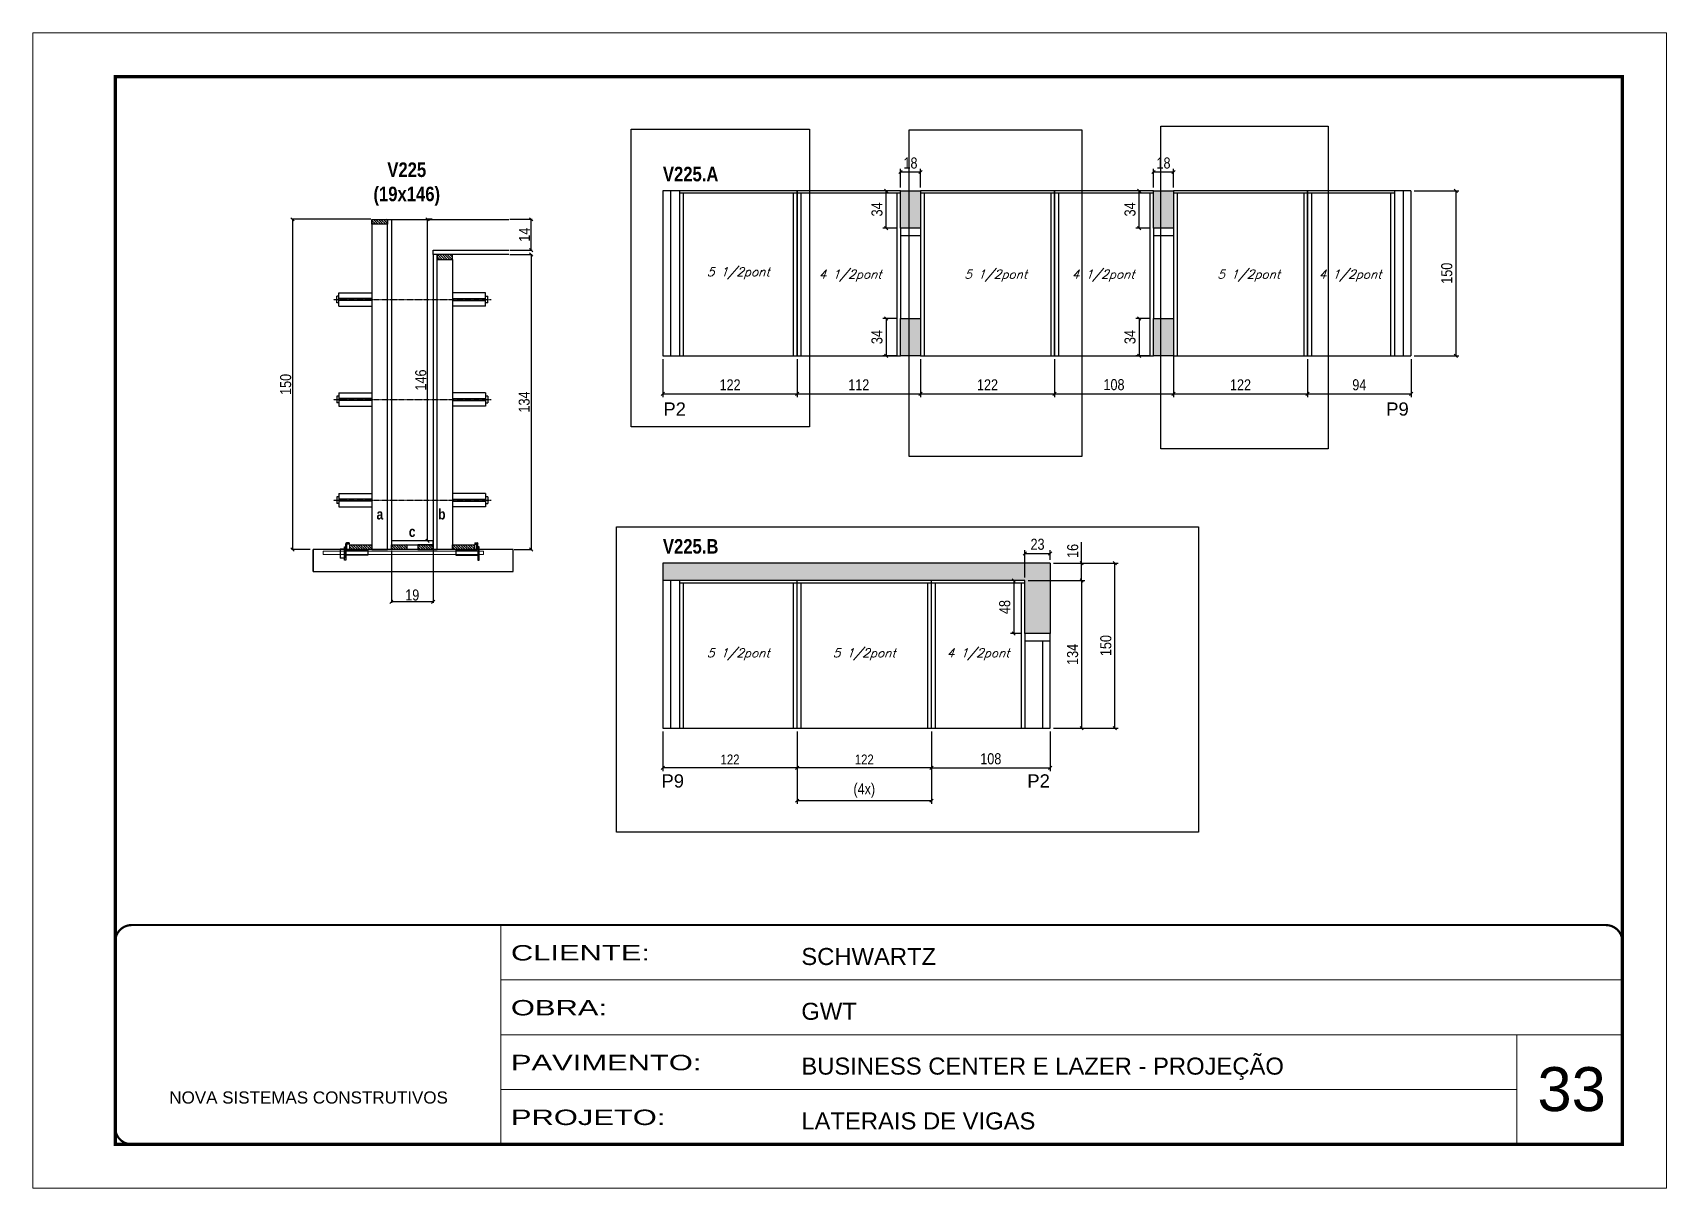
# Model space of a CAD drawing. Extents: x 2603 to 22413, y 1253 to 30260.
# Drawn here: x 2603 to 4088, y 19631 to 20681 of the extents above; entities that cross this region are included whole.
import ezdxf

# ---------------------------------------------------------------- set-up
doc = ezdxf.new("R2010")
doc.units = 0
for name, pattern in [('CONTINUO', [0]), ('DASHED', [0.75, 0.5, -0.25]), ('HIDDEN', [0.375, 0.25, -0.125])]:
    doc.linetypes.add(name, pattern=pattern)
for name, color, linetype in [('5', 5, 'Continuous'), ('barrote', 251, 'Continuous'), ('COTA', 241, 'Continuous'), ('detalhes', 4, 'Continuous'), ('NOMENCLATURA', 7, 'Continuous'), ('Painéis', 200, 'Continuous'), ('presilha', 1, 'Continuous'), ('SARR_2.2x10', 60, 'Continuous'), ('SARR_2.2x7', 40, 'Continuous'), ('SARR_3.5x7', 81, 'Continuous'), ('TENSOR', 3, 'Continuous'), ('texto', 7, 'Continuous')]:
    doc.layers.add(name, color=color, linetype=linetype)
for name, color, linetype, lineweight in [('CARIMBO', 255, 'Continuous', 9), ('CONCRETO', 251, 'Continuous', 25), ('Folhas', 255, 'Continuous', 9), ('SARRAFO DE PRESSAO', 251, 'DASHED', 9), ('SCO-___-LAJ', 2, 'Continuous', 0)]:
    doc.layers.add(name, color=color, linetype=linetype, lineweight=lineweight)
doc.styles.add('ARIAL', font='arial.ttf')
doc.styles.add('COTA TECNICA', font='techl___.ttf', dxfattribs={"height": 10})
doc.styles.add('COTA TECNICA 2X', font='techl___.ttf', dxfattribs={"height": 10})
doc.styles.add('COTA TECNICA-50', font='techl___.ttf', dxfattribs={"height": 9})
doc.styles.add('Romans', font='romans.shx')
doc.styles.get("Standard").update_dxf_attribs({"font": 'arial.ttf'})
doc.styles.add('TECNICA', font='techb___.ttf', dxfattribs={"height": 10})
doc.styles.add('Tecnologia', font='')
doc.styles.get('Tecnologia').set_extended_font_data('Forgotten Futurist')
doc.dimstyles.new('COTA PAINEL-50', dxfattribs={"dimtxt": 9, "dimasz": 3, "dimexe": 3, "dimexo": 3, "dimgap": 3, "dimtad": 1, "dimdec": 1, "dimzin": 12, "dimdsep": 46, "dimtxsty": 'COTA TECNICA-50', "dimblk1": 'OBLIQUE', "dimblk2": 'OBLIQUE', "dimsah": 1, "dimcen": 0.9, "dimclrd": 4, "dimclre": 4, "dimclrt": 240, "dimadec": 1, "dimazin": 3, "dimtfac": 1, "dimtdec": 1, "dimtmove": 0, "dimatfit": 3, "dimfxl": 1, "dimtolj": 1, "dimtzin": 12, "dimarcsym": 0})
doc.dimstyles.new('PAINEL', dxfattribs={"dimtxt": 10, "dimasz": 3, "dimexe": 3, "dimexo": 3, "dimgap": 3, "dimtad": 1, "dimdec": 1, "dimzin": 12, "dimdsep": 46, "dimtxsty": 'COTA TECNICA', "dimblk1": 'OBLIQUE', "dimblk2": 'OBLIQUE', "dimsah": 1, "dimcen": 0.9, "dimclrd": 4, "dimclre": 4, "dimclrt": 240, "dimadec": 1, "dimazin": 3, "dimtfac": 1, "dimtdec": 1, "dimtmove": 0, "dimatfit": 3, "dimfxl": 1, "dimtolj": 1, "dimtzin": 12, "dimarcsym": 0})
doc.dimstyles.new('SECAO', dxfattribs={"dimscale": 0.333333, "dimtxt": 5, "dimasz": 9, "dimexe": 3, "dimexo": 3, "dimgap": 3, "dimtad": 1, "dimdec": 1, "dimlfac": 0.5, "dimzin": 12, "dimdsep": 46, "dimtxsty": 'COTA TECNICA 2X', "dimblk1": 'OBLIQUE', "dimblk2": 'OBLIQUE', "dimsah": 1, "dimcen": 0.9, "dimclrd": 4, "dimclre": 4, "dimclrt": 240, "dimadec": 1, "dimazin": 3, "dimtfac": 1, "dimtdec": 1, "dimtmove": 0, "dimatfit": 3, "dimfxl": 1, "dimtolj": 1, "dimtzin": 12, "dimarcsym": 0})
pattern_1 = [(135, (36164.5506, -103301.2165), (-1.122532015, -1.122532015), [])]

msp = doc.modelspace()

# ---------------------------------------------------------------- texts
at = {"layer": '5', "linetype": 'Continuous'}
for s, p in [('P2', (3176.3, 20332.63)), ('P9', (3833.33, 20332.63)), ('P9', (3174.54, 19994.73)), ('P2', (3507.1, 19994.73))]:
    msp.add_text(s, height=12, rotation=359.99996, dxfattribs=at).set_placement(p)
at = {"layer": 'CARIMBO', "style": 'ARIAL'}
msp.add_text('33', height=40, dxfattribs=at).set_placement((3970.83, 19700.72))
at = {"layer": 'detalhes', "style": 'TECNICA'}
for s, p in [('a', (2915.54, 20238.29)), ('b', (2971.51, 20238.28)), ('c', (2944.88, 20222.42))]:
    msp.add_text(s, height=9.6, dxfattribs=at).set_placement(p)
at = {"layer": 'NOMENCLATURA', "style": 'TECNICA'}
for s, p in [('V225.A', (3175.87, 20545.52)), ('V225.B', (3175.87, 20207.24))]:
    msp.add_text(s, height=13.2, dxfattribs=at).set_placement(p)
at = {"layer": 'NOMENCLATURA', "insert": (2943.01, 20562.65), "char_height": 13.2, "attachment_point": 2, "style": 'TECNICA'}
msp.add_mtext_dynamic_manual_height_columns('V225\\P(19x146)', width=300.2766, gutter_width=1, heights=[0], dxfattribs=at)
at = {"layer": 'texto', "color": 2, "char_height": 8, "attachment_point": 5, "style": 'Romans'}
for s, insert in [('{\\Q19;\\C256;5 1/2pont}', (3244.37, 20462)), ('{\\Q19;\\C256;4 1/2pont}', (3346.08, 20459.8)), ('{\\Q19;\\C256;5 1/2pont}', (3478.37, 20459.8)), ('{\\Q19;\\C256;4 1/2pont}', (3576.08, 20459.8)), ('{\\Q19;\\C256;5 1/2pont}', (3708.37, 20459.8)), ('{\\Q19;\\C256;4 1/2pont}', (3800.49, 20459.8)), ('{\\Q19;\\C256;5 1/2pont}', (3244.37, 20115.72)), ('{\\Q19;\\C256;5 1/2pont}', (3358.87, 20115.72)), ('{\\Q19;\\C256;4 1/2pont}', (3462.37, 20115.72))]:
    msp.add_mtext(s, dxfattribs=dict(at, insert=insert))

# ---------------------------------------------------------------- blocks, each defined once
blk = doc.blocks.new('9999999999')
at = {"color": 30, "linetype": 'CONTINUO'}
for p, q in [((98564.6, 34230.2), (98564.6, 34429.4)), ((98564.6, 34379.6), (99584, 34379.6)), ((98564.6, 34329.8), (99488, 34329.8)), ((99584, 34329.8), (99488, 34329.8)), ((99488, 34329.8), (99488, 34230.2)), ((98564.6, 34280), (99488, 34280))]:
    blk.add_line(p, q, dxfattribs=at)
at = {"color": 30, "linetype": 'CONTINUO', "const_width": 2}
blk.add_lwpolyline([(99584, 34230.2), (99584, 34414.4, 0.414214), (99569, 34429.4), (98229, 34429.4, 0.414214), (98214, 34414.4), (98214, 34245.2, 0.414214), (98229, 34230.2), (99584, 34230.2)], format="xyb", dxfattribs=at)
at = {"layer": 'Folhas'}
blk.add_lwpolyline([(98139, 34190.2), (99624, 34190.2), (99624, 35240.2), (98139, 35240.2)], close=True, dxfattribs=at)
at = {"layer": 'Folhas', "color": 30, "const_width": 3}
blk.add_lwpolyline([(98214, 34230.2), (99584, 34230.2), (99584, 35200.2), (98214, 35200.2)], close=True, dxfattribs=at)
at = {"color": 7, "linetype": 'Continuous', "ltscale": 5, "style": 'ARIAL'}
for s, height, p in [('SCHWARTZ', 15.48, (98837.7, 34393.1)), ('GWT', 15.48, (98837.7, 34343.3)), ('BUSINESS CENTER E LAZER - PROJEÇÃO', 15.483, (98837.7, 34293.5)), ('NOVA SISTEMAS CONSTRUTIVOS', 11.059, (98263.2, 34267.2)), ('LATERAIS DE VIGAS', 15.483, (98837.7, 34243.7))]:
    blk.add_text(s, height=height, dxfattribs=at).set_placement(p)
at = {"layer": 'Folhas', "color": 7, "style": 'Tecnologia', "width": 1.5}
for s, p in [('CLIENTE:', (98573.7, 34397.2)), ('OBRA:', (98573.7, 34347.3)), ('PAVIMENTO:', (98573.7, 34297.5)), ('PROJETO:', (98573.7, 34247.7))]:
    blk.add_text(s, height=14, dxfattribs=at).set_placement(p)
blk = doc.blocks.new('_Oblique')
at = {"color": 0, "linetype": 'ByBlock', "lineweight": -2}
blk.add_line((-0.5, -0.5), (0.5, 0.5), dxfattribs=at)
blk = doc.blocks.new('*D434')
at = {"layer": 'COTA', "color": 4, "lineweight": -2, "transparency": 16777216}
for p, q in [((2929, 20210), (2929, 20162.5)), ((2967, 20210), (2967, 20162.5)), ((2967, 20163.5), (2929, 20163.5))]:
    blk.add_line(p, q, dxfattribs=at)
at = {"layer": 'Defpoints', "color": 0, "transparency": 16777216}
for p in [(2929, 20211), (2967, 20211), (2929, 20163.5)]:
    blk.add_point(p, dxfattribs=at)
at = {"layer": 'COTA', "color": 4, "lineweight": -2, "transparency": 16777216, "xscale": 3, "yscale": 3, "zscale": 3, "rotation": 180}
blk.add_blockref('_Oblique', (2929, 20163.5), dxfattribs=at)
at = {"layer": 'COTA', "color": 4, "lineweight": -2, "transparency": 16777216, "xscale": 3, "yscale": 3, "zscale": 3}
blk.add_blockref('_Oblique', (2967, 20163.5), dxfattribs=at)
at = {"layer": 'COTA', "color": 240, "transparency": 16777216, "insert": (2948, 20169.6), "char_height": 10, "attachment_point": 5, "style": 'COTA TECNICA 2X'}
blk.add_mtext('\\A1;19', dxfattribs=at)
blk = doc.blocks.new('PRESILHA METÁLICA 1')
at = {"layer": 'presilha'}
for p, q in [((0, 13), (6, 13)), ((0, 13), (0, 0)), ((6, 0), (0, 0)), ((6, 15.5), (7.5, 15.5)), ((6, -2.5), (6, 15.5)), ((6, 13), (6, 0)), ((7.5, 10.6), (7.5, 19.9)), ((7.5, 15.5), (7.5, -2.5)), ((37.5, 4.1), (7.5, 4.1)), ((12, 21), (8.6, 21)), ((9, 11.6), (9, 18.9)), ((12, 19.5), (9.6, 19.5)), ((37.5, 11), (9.6, 11)), ((12, 21), (12, 19.5)), ((37.5, 11), (37.5, 4.1)), ((7.5, -2.5), (6, -2.5))]:
    blk.add_line(p, q, dxfattribs=at)
for centre, radius, start, end in [((8.6, 19.9), 1.14, 90, 180), ((9.6, 18.9), 0.57, 90, 180), ((9.6, 11.6), 0.57, 180, 270)]:
    blk.add_arc(centre, radius, start, end, dxfattribs=at)
blk = doc.blocks.new('PRESILHA METÁLICA 2')
at = {"layer": 'presilha'}
for p, q in [((-5.2, 23.5), (-5.2, 22)), ((-5.2, 23.5), (-1.9, 23.5)), ((-0.8, 14.6), (-0.8, 22.4)), ((-30.8, 13.5), (-30.8, 6.6)), ((-30.8, 13.5), (-2.8, 13.5)), ((-30.8, 6.6), (-0.8, 6.6)), ((-5.2, 22), (-2.8, 22)), ((-2.2, 14.1), (-2.2, 21.4)), ((0.8, 18), (-0.8, 18)), ((-0.8, 18), (-0.8, 0)), ((-0.8, 0), (0.8, 0)), ((0.8, 0), (0.8, 18))]:
    blk.add_line(p, q, dxfattribs=at)
for centre, radius, start, end in [((-1.9, 22.4), 1.14, 0, 90), ((-2.8, 21.4), 0.57, 0, 90), ((-2.8, 14.1), 0.57, 270, 0)]:
    blk.add_arc(centre, radius, start, end, dxfattribs=at)
blk = doc.blocks.new('*D435')
at = {"layer": 'COTA', "color": 4, "lineweight": -2, "transparency": 16777216}
for p, q in [((3036.7, 20479), (3057.1, 20479)), ((3056.1, 20479), (3056.1, 20211)), ((3040.8, 20211), (3057.1, 20211))]:
    blk.add_line(p, q, dxfattribs=at)
at = {"layer": 'Defpoints', "color": 0, "transparency": 16777216}
for p in [(3035.7, 20479), (3039.8, 20211), (3056.1, 20211)]:
    blk.add_point(p, dxfattribs=at)
at = {"layer": 'COTA', "color": 4, "lineweight": -2, "transparency": 16777216, "xscale": 3, "yscale": 3, "zscale": 3}
for p, rotation in [((3056.1, 20479), 90), ((3056.1, 20211), 270)]:
    blk.add_blockref('_Oblique', p, dxfattribs=dict(at, rotation=rotation))
at = {"layer": 'COTA', "color": 240, "transparency": 16777216, "insert": (3049.8, 20345), "char_height": 10, "attachment_point": 5, "rotation": 90, "style": 'COTA TECNICA 2X'}
blk.add_mtext('\\A1;134', dxfattribs=at)
blk = doc.blocks.new('*D436')
at = {"layer": 'COTA', "color": 4, "lineweight": -2, "transparency": 16777216}
for p, q in [((3036.7, 20511), (3057.1, 20511)), ((3056.1, 20483), (3056.1, 20511)), ((3036.7, 20483), (3057.1, 20483))]:
    blk.add_line(p, q, dxfattribs=at)
at = {"layer": 'Defpoints', "color": 0, "transparency": 16777216}
for p in [(3035.7, 20511), (3056.1, 20511), (3035.7, 20483)]:
    blk.add_point(p, dxfattribs=at)
at = {"layer": 'COTA', "color": 4, "lineweight": -2, "transparency": 16777216, "xscale": 3, "yscale": 3, "zscale": 3}
for p, rotation in [((3056.1, 20511), 90), ((3056.1, 20483), 270)]:
    blk.add_blockref('_Oblique', p, dxfattribs=dict(at, rotation=rotation))
at = {"layer": 'COTA', "color": 240, "transparency": 16777216, "insert": (3050, 20497), "char_height": 10, "attachment_point": 5, "rotation": 90, "style": 'COTA TECNICA 2X'}
blk.add_mtext('\\A1;14', dxfattribs=at)
blk = doc.blocks.new('*D437')
at = {"layer": 'COTA', "color": 4, "lineweight": -2, "transparency": 16777216}
for p, q in [((2910.4, 20511), (2838.1, 20511)), ((2839.1, 20511), (2839.1, 20211)), ((2855.2, 20211), (2838.1, 20211))]:
    blk.add_line(p, q, dxfattribs=at)
at = {"layer": 'Defpoints', "color": 0, "transparency": 16777216}
for p in [(2911.4, 20511), (2839.1, 20211), (2856.2, 20211)]:
    blk.add_point(p, dxfattribs=at)
at = {"layer": 'COTA', "color": 4, "lineweight": -2, "transparency": 16777216, "xscale": 3, "yscale": 3, "zscale": 3}
for p, rotation in [((2839.1, 20511), 90), ((2839.1, 20211), 270)]:
    blk.add_blockref('_Oblique', p, dxfattribs=dict(at, rotation=rotation))
at = {"layer": 'COTA', "color": 240, "transparency": 16777216, "insert": (2833, 20361), "char_height": 10, "attachment_point": 5, "rotation": 90, "style": 'COTA TECNICA 2X'}
blk.add_mtext('\\A1;150', dxfattribs=at)
blk = doc.blocks.new('*D2419')
at = {"layer": 'COTA', "color": 4, "lineweight": -2, "transparency": 16777216}
for p, q in [((2966, 20511), (2960.9, 20511)), ((2961.9, 20219), (2961.9, 20511)), ((2966, 20219), (2960.9, 20219))]:
    blk.add_line(p, q, dxfattribs=at)
at = {"layer": 'Defpoints', "color": 0, "transparency": 16777216}
for p in [(2961.9, 20511), (2967, 20511), (2967, 20219)]:
    blk.add_point(p, dxfattribs=at)
at = {"layer": 'COTA', "color": 4, "lineweight": -2, "transparency": 16777216, "xscale": 3, "yscale": 3, "zscale": 3}
for p, rotation in [((2961.9, 20511), 90), ((2961.9, 20219), 270)]:
    blk.add_blockref('_Oblique', p, dxfattribs=dict(at, rotation=rotation))
at = {"layer": 'COTA', "color": 240, "transparency": 16777216, "insert": (2955.8, 20365), "char_height": 10, "attachment_point": 5, "rotation": 90, "style": 'COTA TECNICA 2X'}
blk.add_mtext('\\A1;146', dxfattribs=at)
blk = doc.blocks.new('*D2403')
at = {"layer": 'COTA', "color": 4, "linetype": 'ByBlock', "lineweight": -2, "transparency": 16777216}
for p, q in [((3175.9, 20384), (3175.9, 20349.5)), ((3297.9, 20384), (3297.9, 20349.5)), ((3175.9, 20352.5), (3297.9, 20352.5))]:
    blk.add_line(p, q, dxfattribs=at)
at = {"layer": 'Defpoints', "color": 0, "linetype": 'ByBlock', "transparency": 16777216}
for p in [(3175.9, 20387), (3297.9, 20387), (3297.9, 20352.5)]:
    blk.add_point(p, dxfattribs=at)
at = {"layer": 'COTA', "color": 4, "linetype": 'ByBlock', "lineweight": -2, "transparency": 16777216, "xscale": 3, "yscale": 3, "zscale": 3, "rotation": 180}
blk.add_blockref('_Oblique', (3175.9, 20352.5), dxfattribs=at)
at = {"layer": 'COTA', "color": 4, "linetype": 'ByBlock', "lineweight": -2, "transparency": 16777216, "xscale": 3, "yscale": 3, "zscale": 3}
blk.add_blockref('_Oblique', (3297.9, 20352.5), dxfattribs=at)
at = {"layer": 'COTA', "color": 240, "linetype": 'ByBlock', "transparency": 16777216, "insert": (3236.9, 20360.6), "char_height": 10, "attachment_point": 5, "style": 'COTA TECNICA'}
blk.add_mtext('\\A1;122', dxfattribs=at)
blk = doc.blocks.new('*D2404')
at = {"layer": 'COTA', "color": 4, "linetype": 'ByBlock', "lineweight": -2, "transparency": 16777216}
for p, q in [((3297.9, 20384), (3297.9, 20349.5)), ((3409.9, 20384), (3409.9, 20349.5)), ((3297.9, 20352.5), (3409.9, 20352.5))]:
    blk.add_line(p, q, dxfattribs=at)
at = {"layer": 'Defpoints', "color": 0, "linetype": 'ByBlock', "transparency": 16777216}
for p in [(3297.9, 20387), (3409.9, 20387), (3409.9, 20352.5)]:
    blk.add_point(p, dxfattribs=at)
at = {"layer": 'COTA', "color": 4, "linetype": 'ByBlock', "lineweight": -2, "transparency": 16777216, "xscale": 3, "yscale": 3, "zscale": 3, "rotation": 180}
blk.add_blockref('_Oblique', (3297.9, 20352.5), dxfattribs=at)
at = {"layer": 'COTA', "color": 4, "linetype": 'ByBlock', "lineweight": -2, "transparency": 16777216, "xscale": 3, "yscale": 3, "zscale": 3}
blk.add_blockref('_Oblique', (3409.9, 20352.5), dxfattribs=at)
at = {"layer": 'COTA', "color": 240, "linetype": 'ByBlock', "transparency": 16777216, "insert": (3353.9, 20360.6), "char_height": 10, "attachment_point": 5, "style": 'COTA TECNICA'}
blk.add_mtext('\\A1;112', dxfattribs=at)
blk = doc.blocks.new('*D2405')
at = {"layer": 'COTA', "color": 4, "linetype": 'ByBlock', "lineweight": -2, "transparency": 16777216}
for p, q in [((3409.9, 20384), (3409.9, 20349.5)), ((3531.9, 20384), (3531.9, 20349.5)), ((3409.9, 20352.5), (3531.9, 20352.5))]:
    blk.add_line(p, q, dxfattribs=at)
at = {"layer": 'Defpoints', "color": 0, "linetype": 'ByBlock', "transparency": 16777216}
for p in [(3409.9, 20387), (3531.9, 20387), (3531.9, 20352.5)]:
    blk.add_point(p, dxfattribs=at)
at = {"layer": 'COTA', "color": 4, "linetype": 'ByBlock', "lineweight": -2, "transparency": 16777216, "xscale": 3, "yscale": 3, "zscale": 3, "rotation": 180}
blk.add_blockref('_Oblique', (3409.9, 20352.5), dxfattribs=at)
at = {"layer": 'COTA', "color": 4, "linetype": 'ByBlock', "lineweight": -2, "transparency": 16777216, "xscale": 3, "yscale": 3, "zscale": 3}
blk.add_blockref('_Oblique', (3531.9, 20352.5), dxfattribs=at)
at = {"layer": 'COTA', "color": 240, "linetype": 'ByBlock', "transparency": 16777216, "insert": (3470.9, 20360.6), "char_height": 10, "attachment_point": 5, "style": 'COTA TECNICA'}
blk.add_mtext('\\A1;122', dxfattribs=at)
blk = doc.blocks.new('*D2406')
at = {"layer": 'COTA', "color": 4, "linetype": 'ByBlock', "lineweight": -2, "transparency": 16777216}
for p, q in [((3639.9, 20418), (3639.9, 20349.5)), ((3531.9, 20384), (3531.9, 20349.5)), ((3531.9, 20352.5), (3639.9, 20352.5))]:
    blk.add_line(p, q, dxfattribs=at)
at = {"layer": 'Defpoints', "color": 0, "linetype": 'ByBlock', "transparency": 16777216}
for p in [(3639.9, 20421), (3531.9, 20387), (3639.9, 20352.5)]:
    blk.add_point(p, dxfattribs=at)
at = {"layer": 'COTA', "color": 4, "linetype": 'ByBlock', "lineweight": -2, "transparency": 16777216, "xscale": 3, "yscale": 3, "zscale": 3, "rotation": 180}
blk.add_blockref('_Oblique', (3531.9, 20352.5), dxfattribs=at)
at = {"layer": 'COTA', "color": 4, "linetype": 'ByBlock', "lineweight": -2, "transparency": 16777216, "xscale": 3, "yscale": 3, "zscale": 3}
blk.add_blockref('_Oblique', (3639.9, 20352.5), dxfattribs=at)
at = {"layer": 'COTA', "color": 240, "linetype": 'ByBlock', "transparency": 16777216, "insert": (3585.9, 20360.7), "char_height": 10, "attachment_point": 5, "style": 'COTA TECNICA'}
blk.add_mtext('\\A1;108', dxfattribs=at)
blk = doc.blocks.new('*D2407')
at = {"layer": 'COTA', "color": 4, "linetype": 'ByBlock', "lineweight": -2, "transparency": 16777216}
for p, q in [((3388.9, 20537), (3375.8, 20537)), ((3378.8, 20503), (3378.8, 20537)), ((3388.9, 20503), (3375.8, 20503))]:
    blk.add_line(p, q, dxfattribs=at)
at = {"layer": 'Defpoints', "color": 0, "linetype": 'ByBlock', "transparency": 16777216}
for p in [(3378.8, 20537), (3391.9, 20537), (3391.9, 20503)]:
    blk.add_point(p, dxfattribs=at)
at = {"layer": 'COTA', "color": 4, "linetype": 'ByBlock', "lineweight": -2, "transparency": 16777216, "xscale": 3, "yscale": 3, "zscale": 3}
for p, rotation in [((3378.8, 20537), 90), ((3378.8, 20503), 270)]:
    blk.add_blockref('_Oblique', p, dxfattribs=dict(at, rotation=rotation))
at = {"layer": 'COTA', "color": 240, "linetype": 'ByBlock', "transparency": 16777216, "insert": (3370.5, 20520), "char_height": 10, "attachment_point": 5, "rotation": 90, "style": 'COTA TECNICA'}
blk.add_mtext('\\A1;34', dxfattribs=at)
blk = doc.blocks.new('*D2408')
at = {"layer": 'COTA', "color": 4, "linetype": 'ByBlock', "lineweight": -2, "transparency": 16777216}
for p, q in [((3388.9, 20421), (3375.8, 20421)), ((3378.8, 20421), (3378.8, 20387)), ((3388.9, 20387), (3375.8, 20387))]:
    blk.add_line(p, q, dxfattribs=at)
at = {"layer": 'Defpoints', "color": 0, "linetype": 'ByBlock', "transparency": 16777216}
for p in [(3391.9, 20421), (3378.8, 20387), (3391.9, 20387)]:
    blk.add_point(p, dxfattribs=at)
at = {"layer": 'COTA', "color": 4, "linetype": 'ByBlock', "lineweight": -2, "transparency": 16777216, "xscale": 3, "yscale": 3, "zscale": 3}
for p, rotation in [((3378.8, 20421), 90), ((3378.8, 20387), 270)]:
    blk.add_blockref('_Oblique', p, dxfattribs=dict(at, rotation=rotation))
at = {"layer": 'COTA', "color": 240, "linetype": 'ByBlock', "transparency": 16777216, "insert": (3370.5, 20404), "char_height": 10, "attachment_point": 5, "rotation": 90, "style": 'COTA TECNICA'}
blk.add_mtext('\\A1;34', dxfattribs=at)
blk = doc.blocks.new('*D2409')
at = {"layer": 'COTA', "color": 4, "linetype": 'ByBlock', "lineweight": -2, "transparency": 16777216}
for p, q in [((3391.9, 20540), (3391.9, 20557)), ((3391.9, 20554), (3409.9, 20554)), ((3409.9, 20540), (3409.9, 20557))]:
    blk.add_line(p, q, dxfattribs=at)
at = {"layer": 'Defpoints', "color": 0, "linetype": 'ByBlock', "transparency": 16777216}
for p in [(3409.9, 20554), (3391.9, 20537), (3409.9, 20537)]:
    blk.add_point(p, dxfattribs=at)
at = {"layer": 'COTA', "color": 4, "linetype": 'ByBlock', "lineweight": -2, "transparency": 16777216, "xscale": 3, "yscale": 3, "zscale": 3, "rotation": 180}
blk.add_blockref('_Oblique', (3391.9, 20554), dxfattribs=at)
at = {"layer": 'COTA', "color": 4, "linetype": 'ByBlock', "lineweight": -2, "transparency": 16777216, "xscale": 3, "yscale": 3, "zscale": 3}
blk.add_blockref('_Oblique', (3409.9, 20554), dxfattribs=at)
at = {"layer": 'COTA', "color": 240, "linetype": 'ByBlock', "transparency": 16777216, "insert": (3400.9, 20562.1), "char_height": 10, "attachment_point": 5, "style": 'COTA TECNICA'}
blk.add_mtext('\\A1;18', dxfattribs=at)
blk = doc.blocks.new('*D2389')
at = {"layer": 'COTA', "color": 4, "linetype": 'ByBlock', "lineweight": -2, "transparency": 16777216}
for p, q in [((3639.9, 20384), (3639.9, 20349.5)), ((3761.9, 20384), (3761.9, 20349.5)), ((3639.9, 20352.5), (3761.9, 20352.5))]:
    blk.add_line(p, q, dxfattribs=at)
at = {"layer": 'Defpoints', "color": 0, "linetype": 'ByBlock', "transparency": 16777216}
for p in [(3639.9, 20387), (3761.9, 20387), (3761.9, 20352.5)]:
    blk.add_point(p, dxfattribs=at)
at = {"layer": 'COTA', "color": 4, "linetype": 'ByBlock', "lineweight": -2, "transparency": 16777216, "xscale": 3, "yscale": 3, "zscale": 3, "rotation": 180}
blk.add_blockref('_Oblique', (3639.9, 20352.5), dxfattribs=at)
at = {"layer": 'COTA', "color": 4, "linetype": 'ByBlock', "lineweight": -2, "transparency": 16777216, "xscale": 3, "yscale": 3, "zscale": 3}
blk.add_blockref('_Oblique', (3761.9, 20352.5), dxfattribs=at)
at = {"layer": 'COTA', "color": 240, "linetype": 'ByBlock', "transparency": 16777216, "insert": (3700.9, 20360.6), "char_height": 10, "attachment_point": 5, "style": 'COTA TECNICA'}
blk.add_mtext('\\A1;122', dxfattribs=at)
blk = doc.blocks.new('*D2390')
at = {"layer": 'COTA', "color": 4, "linetype": 'ByBlock', "lineweight": -2, "transparency": 16777216}
for p, q in [((3761.9, 20384), (3761.9, 20349.5)), ((3855.9, 20384), (3855.9, 20349.5)), ((3761.9, 20352.5), (3855.9, 20352.5))]:
    blk.add_line(p, q, dxfattribs=at)
at = {"layer": 'Defpoints', "color": 0, "linetype": 'ByBlock', "transparency": 16777216}
for p in [(3761.9, 20387), (3855.9, 20387), (3855.9, 20352.5)]:
    blk.add_point(p, dxfattribs=at)
at = {"layer": 'COTA', "color": 4, "linetype": 'ByBlock', "lineweight": -2, "transparency": 16777216, "xscale": 3, "yscale": 3, "zscale": 3, "rotation": 180}
blk.add_blockref('_Oblique', (3761.9, 20352.5), dxfattribs=at)
at = {"layer": 'COTA', "color": 4, "linetype": 'ByBlock', "lineweight": -2, "transparency": 16777216, "xscale": 3, "yscale": 3, "zscale": 3}
blk.add_blockref('_Oblique', (3855.9, 20352.5), dxfattribs=at)
at = {"layer": 'COTA', "color": 240, "linetype": 'ByBlock', "transparency": 16777216, "insert": (3808.9, 20360.6), "char_height": 10, "attachment_point": 5, "style": 'COTA TECNICA'}
blk.add_mtext('\\A1;94', dxfattribs=at)
blk = doc.blocks.new('*D2391')
at = {"layer": 'COTA', "color": 4, "linetype": 'ByBlock', "lineweight": -2, "transparency": 16777216}
for p, q in [((3618.9, 20537), (3605.8, 20537)), ((3608.8, 20503), (3608.8, 20537)), ((3618.9, 20503), (3605.8, 20503))]:
    blk.add_line(p, q, dxfattribs=at)
at = {"layer": 'Defpoints', "color": 0, "linetype": 'ByBlock', "transparency": 16777216}
for p in [(3608.8, 20537), (3621.9, 20537), (3621.9, 20503)]:
    blk.add_point(p, dxfattribs=at)
at = {"layer": 'COTA', "color": 4, "linetype": 'ByBlock', "lineweight": -2, "transparency": 16777216, "xscale": 3, "yscale": 3, "zscale": 3}
for p, rotation in [((3608.8, 20537), 90), ((3608.8, 20503), 270)]:
    blk.add_blockref('_Oblique', p, dxfattribs=dict(at, rotation=rotation))
at = {"layer": 'COTA', "color": 240, "linetype": 'ByBlock', "transparency": 16777216, "insert": (3600.5, 20520), "char_height": 10, "attachment_point": 5, "rotation": 90, "style": 'COTA TECNICA'}
blk.add_mtext('\\A1;34', dxfattribs=at)
blk = doc.blocks.new('*D2392')
at = {"layer": 'COTA', "color": 4, "linetype": 'ByBlock', "lineweight": -2, "transparency": 16777216}
for p, q in [((3618.9, 20421), (3605.8, 20421)), ((3608.8, 20421), (3608.8, 20387)), ((3618.9, 20387), (3605.8, 20387))]:
    blk.add_line(p, q, dxfattribs=at)
at = {"layer": 'Defpoints', "color": 0, "linetype": 'ByBlock', "transparency": 16777216}
for p in [(3621.9, 20421), (3608.8, 20387), (3621.9, 20387)]:
    blk.add_point(p, dxfattribs=at)
at = {"layer": 'COTA', "color": 4, "linetype": 'ByBlock', "lineweight": -2, "transparency": 16777216, "xscale": 3, "yscale": 3, "zscale": 3}
for p, rotation in [((3608.8, 20421), 90), ((3608.8, 20387), 270)]:
    blk.add_blockref('_Oblique', p, dxfattribs=dict(at, rotation=rotation))
at = {"layer": 'COTA', "color": 240, "linetype": 'ByBlock', "transparency": 16777216, "insert": (3600.5, 20404), "char_height": 10, "attachment_point": 5, "rotation": 90, "style": 'COTA TECNICA'}
blk.add_mtext('\\A1;34', dxfattribs=at)
blk = doc.blocks.new('*D2393')
at = {"layer": 'COTA', "color": 4, "linetype": 'ByBlock', "lineweight": -2, "transparency": 16777216}
for p, q in [((3621.9, 20540), (3621.9, 20557)), ((3621.9, 20554), (3639.9, 20554)), ((3639.9, 20540), (3639.9, 20557))]:
    blk.add_line(p, q, dxfattribs=at)
at = {"layer": 'Defpoints', "color": 0, "linetype": 'ByBlock', "transparency": 16777216}
for p in [(3639.9, 20554), (3621.9, 20537), (3639.9, 20537)]:
    blk.add_point(p, dxfattribs=at)
at = {"layer": 'COTA', "color": 4, "linetype": 'ByBlock', "lineweight": -2, "transparency": 16777216, "xscale": 3, "yscale": 3, "zscale": 3, "rotation": 180}
blk.add_blockref('_Oblique', (3621.9, 20554), dxfattribs=at)
at = {"layer": 'COTA', "color": 4, "linetype": 'ByBlock', "lineweight": -2, "transparency": 16777216, "xscale": 3, "yscale": 3, "zscale": 3}
blk.add_blockref('_Oblique', (3639.9, 20554), dxfattribs=at)
at = {"layer": 'COTA', "color": 240, "linetype": 'ByBlock', "transparency": 16777216, "insert": (3630.9, 20562.1), "char_height": 10, "attachment_point": 5, "style": 'COTA TECNICA'}
blk.add_mtext('\\A1;18', dxfattribs=at)
blk = doc.blocks.new('*D2394')
at = {"layer": 'COTA', "color": 4, "linetype": 'ByBlock', "lineweight": -2, "transparency": 16777216}
for p, q in [((3858.9, 20537), (3899.5, 20537)), ((3896.5, 20537), (3896.5, 20387)), ((3858.9, 20387), (3899.5, 20387))]:
    blk.add_line(p, q, dxfattribs=at)
at = {"layer": 'Defpoints', "color": 0, "linetype": 'ByBlock', "transparency": 16777216}
for p in [(3855.9, 20537), (3855.9, 20387), (3896.5, 20387)]:
    blk.add_point(p, dxfattribs=at)
at = {"layer": 'COTA', "color": 4, "linetype": 'ByBlock', "lineweight": -2, "transparency": 16777216, "xscale": 3, "yscale": 3, "zscale": 3}
for p, rotation in [((3896.5, 20537), 90), ((3896.5, 20387), 270)]:
    blk.add_blockref('_Oblique', p, dxfattribs=dict(at, rotation=rotation))
at = {"layer": 'COTA', "color": 240, "linetype": 'ByBlock', "transparency": 16777216, "insert": (3888.4, 20462), "char_height": 10, "attachment_point": 5, "rotation": 90, "style": 'COTA TECNICA'}
blk.add_mtext('\\A1;150', dxfattribs=at)
blk = doc.blocks.new('*D429')
at = {"layer": 'COTA', "color": 4, "linetype": 'ByBlock', "lineweight": -2, "transparency": 16777216}
for p, q in [((3297.9, 20045.7), (3297.9, 20009.6)), ((3419.9, 20045.7), (3419.9, 20009.6)), ((3419.9, 20012.6), (3297.9, 20012.6))]:
    blk.add_line(p, q, dxfattribs=at)
at = {"layer": 'Defpoints', "color": 0, "linetype": 'ByBlock', "transparency": 16777216}
for p in [(3297.9, 20048.7), (3419.9, 20048.7), (3297.9, 20012.6)]:
    blk.add_point(p, dxfattribs=at)
at = {"layer": 'COTA', "color": 4, "linetype": 'ByBlock', "lineweight": -2, "transparency": 16777216, "xscale": 3, "yscale": 3, "zscale": 3, "rotation": 180}
blk.add_blockref('_Oblique', (3297.9, 20012.6), dxfattribs=at)
at = {"layer": 'COTA', "color": 4, "linetype": 'ByBlock', "lineweight": -2, "transparency": 16777216, "xscale": 3, "yscale": 3, "zscale": 3}
blk.add_blockref('_Oblique', (3419.9, 20012.6), dxfattribs=at)
at = {"layer": 'COTA', "color": 240, "linetype": 'ByBlock', "transparency": 16777216, "insert": (3358.9, 20020.2), "char_height": 9, "attachment_point": 5, "style": 'COTA TECNICA-50'}
blk.add_mtext('\\A1;122', dxfattribs=at)
blk = doc.blocks.new('*D2395')
at = {"layer": 'COTA', "color": 4, "linetype": 'ByBlock', "lineweight": -2, "transparency": 16777216}
for p, q in [((3175.9, 20045.7), (3175.9, 20009.6)), ((3297.9, 20045.7), (3297.9, 20009.6)), ((3297.9, 20012.6), (3175.9, 20012.6))]:
    blk.add_line(p, q, dxfattribs=at)
at = {"layer": 'Defpoints', "color": 0, "linetype": 'ByBlock', "transparency": 16777216}
for p in [(3175.9, 20048.7), (3297.9, 20048.7), (3175.9, 20012.6)]:
    blk.add_point(p, dxfattribs=at)
at = {"layer": 'COTA', "color": 4, "linetype": 'ByBlock', "lineweight": -2, "transparency": 16777216, "xscale": 3, "yscale": 3, "zscale": 3, "rotation": 180}
blk.add_blockref('_Oblique', (3175.9, 20012.6), dxfattribs=at)
at = {"layer": 'COTA', "color": 4, "linetype": 'ByBlock', "lineweight": -2, "transparency": 16777216, "xscale": 3, "yscale": 3, "zscale": 3}
blk.add_blockref('_Oblique', (3297.9, 20012.6), dxfattribs=at)
at = {"layer": 'COTA', "color": 240, "linetype": 'ByBlock', "transparency": 16777216, "insert": (3236.9, 20020.2), "char_height": 9, "attachment_point": 5, "style": 'COTA TECNICA-50'}
blk.add_mtext('\\A1;122', dxfattribs=at)
blk = doc.blocks.new('*D2396')
at = {"layer": 'COTA', "color": 4, "linetype": 'ByBlock', "lineweight": -2, "transparency": 16777216}
for p, q in [((3419.9, 20045.7), (3419.9, 20009.6)), ((3527.9, 20045.7), (3527.9, 20009.6)), ((3419.9, 20012.6), (3527.9, 20012.6))]:
    blk.add_line(p, q, dxfattribs=at)
at = {"layer": 'Defpoints', "color": 0, "linetype": 'ByBlock', "transparency": 16777216}
for p in [(3419.9, 20048.7), (3527.9, 20048.7), (3527.9, 20012.6)]:
    blk.add_point(p, dxfattribs=at)
at = {"layer": 'COTA', "color": 4, "linetype": 'ByBlock', "lineweight": -2, "transparency": 16777216, "xscale": 3, "yscale": 3, "zscale": 3, "rotation": 180}
blk.add_blockref('_Oblique', (3419.9, 20012.6), dxfattribs=at)
at = {"layer": 'COTA', "color": 4, "linetype": 'ByBlock', "lineweight": -2, "transparency": 16777216, "xscale": 3, "yscale": 3, "zscale": 3}
blk.add_blockref('_Oblique', (3527.9, 20012.6), dxfattribs=at)
at = {"layer": 'COTA', "color": 240, "linetype": 'ByBlock', "transparency": 16777216, "insert": (3473.9, 20020.8), "char_height": 10, "attachment_point": 5, "style": 'COTA TECNICA'}
blk.add_mtext('\\A1;108', dxfattribs=at)
blk = doc.blocks.new('*D2397')
at = {"layer": 'COTA', "color": 4, "linetype": 'ByBlock', "lineweight": -2, "transparency": 16777216}
for p, q in [((3507.9, 20182.7), (3559.5, 20182.7)), ((3556.5, 20182.7), (3556.5, 20048.7)), ((3530.9, 20048.7), (3559.5, 20048.7))]:
    blk.add_line(p, q, dxfattribs=at)
at = {"layer": 'Defpoints', "color": 0, "linetype": 'ByBlock', "transparency": 16777216}
for p in [(3504.9, 20182.7), (3527.9, 20048.7), (3556.5, 20048.7)]:
    blk.add_point(p, dxfattribs=at)
at = {"layer": 'COTA', "color": 4, "linetype": 'ByBlock', "lineweight": -2, "transparency": 16777216, "xscale": 3, "yscale": 3, "zscale": 3}
for p, rotation in [((3556.5, 20182.7), 90), ((3556.5, 20048.7), 270)]:
    blk.add_blockref('_Oblique', p, dxfattribs=dict(at, rotation=rotation))
at = {"layer": 'COTA', "color": 240, "linetype": 'ByBlock', "transparency": 16777216, "insert": (3548.3, 20115.7), "char_height": 10, "attachment_point": 5, "rotation": 90, "style": 'COTA TECNICA'}
blk.add_mtext('\\A1;134', dxfattribs=at)
blk = doc.blocks.new('*D2398')
at = {"layer": 'COTA', "color": 4, "linetype": 'ByBlock', "lineweight": -2, "transparency": 16777216}
for p, q in [((3556.5, 20198.7), (3556.5, 20217.7)), ((3530.9, 20198.7), (3559.5, 20198.7)), ((3556.5, 20182.7), (3556.5, 20198.7)), ((3507.9, 20182.7), (3559.5, 20182.7))]:
    blk.add_line(p, q, dxfattribs=at)
at = {"layer": 'Defpoints', "color": 0, "linetype": 'ByBlock', "transparency": 16777216}
for p in [(3527.9, 20198.7), (3556.5, 20198.7), (3504.9, 20182.7)]:
    blk.add_point(p, dxfattribs=at)
at = {"layer": 'COTA', "color": 4, "linetype": 'ByBlock', "lineweight": -2, "transparency": 16777216, "xscale": 3, "yscale": 3, "zscale": 3}
for p, rotation in [((3556.5, 20198.7), 90), ((3556.5, 20182.7), 270)]:
    blk.add_blockref('_Oblique', p, dxfattribs=dict(at, rotation=rotation))
at = {"layer": 'COTA', "color": 240, "linetype": 'ByBlock', "transparency": 16777216, "insert": (3548.4, 20209.7), "char_height": 10, "attachment_point": 5, "rotation": 90, "style": 'COTA TECNICA'}
blk.add_mtext('\\A1;16', dxfattribs=at)
blk = doc.blocks.new('*D2399')
at = {"layer": 'COTA', "color": 4, "linetype": 'ByBlock', "lineweight": -2, "transparency": 16777216}
for p, q in [((3530.9, 20198.7), (3589.6, 20198.7)), ((3586.6, 20048.7), (3586.6, 20198.7)), ((3530.9, 20048.7), (3589.6, 20048.7))]:
    blk.add_line(p, q, dxfattribs=at)
at = {"layer": 'Defpoints', "color": 0, "linetype": 'ByBlock', "transparency": 16777216}
for p in [(3527.9, 20198.7), (3586.6, 20198.7), (3527.9, 20048.7)]:
    blk.add_point(p, dxfattribs=at)
at = {"layer": 'COTA', "color": 4, "linetype": 'ByBlock', "lineweight": -2, "transparency": 16777216, "xscale": 3, "yscale": 3, "zscale": 3}
for p, rotation in [((3586.6, 20198.7), 90), ((3586.6, 20048.7), 270)]:
    blk.add_blockref('_Oblique', p, dxfattribs=dict(at, rotation=rotation))
at = {"layer": 'COTA', "color": 240, "linetype": 'ByBlock', "transparency": 16777216, "insert": (3578.5, 20123.7), "char_height": 10, "attachment_point": 5, "rotation": 90, "style": 'COTA TECNICA'}
blk.add_mtext('\\A1;150', dxfattribs=at)
blk = doc.blocks.new('*D2400')
at = {"layer": 'COTA', "color": 4, "linetype": 'ByBlock', "lineweight": -2, "transparency": 16777216}
for p, q in [((3501.9, 20182.7), (3491.7, 20182.7)), ((3494.7, 20182.7), (3494.7, 20134.7)), ((3501.9, 20134.7), (3491.7, 20134.7))]:
    blk.add_line(p, q, dxfattribs=at)
at = {"layer": 'Defpoints', "color": 0, "linetype": 'ByBlock', "transparency": 16777216}
for p in [(3504.9, 20182.7), (3494.7, 20134.7), (3504.9, 20134.7)]:
    blk.add_point(p, dxfattribs=at)
at = {"layer": 'COTA', "color": 4, "linetype": 'ByBlock', "lineweight": -2, "transparency": 16777216, "xscale": 3, "yscale": 3, "zscale": 3}
for p, rotation in [((3494.7, 20182.7), 90), ((3494.7, 20134.7), 270)]:
    blk.add_blockref('_Oblique', p, dxfattribs=dict(at, rotation=rotation))
at = {"layer": 'COTA', "color": 240, "linetype": 'ByBlock', "transparency": 16777216, "insert": (3486.6, 20158.7), "char_height": 10, "attachment_point": 5, "rotation": 90, "style": 'COTA TECNICA'}
blk.add_mtext('\\A1;48', dxfattribs=at)
blk = doc.blocks.new('*D2401')
at = {"layer": 'COTA', "color": 4, "linetype": 'ByBlock', "lineweight": -2, "transparency": 16777216}
for p, q in [((3504.9, 20185.7), (3504.9, 20210.5)), ((3504.9, 20207.5), (3527.9, 20207.5)), ((3527.9, 20201.7), (3527.9, 20210.5))]:
    blk.add_line(p, q, dxfattribs=at)
at = {"layer": 'Defpoints', "color": 0, "linetype": 'ByBlock', "transparency": 16777216}
for p in [(3527.9, 20207.5), (3527.9, 20198.7), (3504.9, 20182.7)]:
    blk.add_point(p, dxfattribs=at)
at = {"layer": 'COTA', "color": 4, "linetype": 'ByBlock', "lineweight": -2, "transparency": 16777216, "xscale": 3, "yscale": 3, "zscale": 3, "rotation": 180}
blk.add_blockref('_Oblique', (3504.9, 20207.5), dxfattribs=at)
at = {"layer": 'COTA', "color": 4, "linetype": 'ByBlock', "lineweight": -2, "transparency": 16777216, "xscale": 3, "yscale": 3, "zscale": 3}
blk.add_blockref('_Oblique', (3527.9, 20207.5), dxfattribs=at)
at = {"layer": 'COTA', "color": 240, "linetype": 'ByBlock', "transparency": 16777216, "insert": (3516.4, 20215.7), "char_height": 10, "attachment_point": 5, "style": 'COTA TECNICA'}
blk.add_mtext('\\A1;23', dxfattribs=at)
blk = doc.blocks.new('*D2402')
at = {"layer": 'COTA', "color": 4, "linetype": 'ByBlock', "lineweight": -2, "transparency": 16777216}
for p, q in [((3297.9, 20045.7), (3297.9, 19979.8)), ((3419.9, 20045.7), (3419.9, 19979.8)), ((3297.9, 19982.8), (3419.9, 19982.8))]:
    blk.add_line(p, q, dxfattribs=at)
at = {"layer": 'Defpoints', "color": 0, "linetype": 'ByBlock', "transparency": 16777216}
for p in [(3297.9, 20048.7), (3419.9, 20048.7), (3419.9, 19982.8)]:
    blk.add_point(p, dxfattribs=at)
at = {"layer": 'COTA', "color": 4, "linetype": 'ByBlock', "lineweight": -2, "transparency": 16777216, "xscale": 3, "yscale": 3, "zscale": 3, "rotation": 180}
blk.add_blockref('_Oblique', (3297.9, 19982.8), dxfattribs=at)
at = {"layer": 'COTA', "color": 4, "linetype": 'ByBlock', "lineweight": -2, "transparency": 16777216, "xscale": 3, "yscale": 3, "zscale": 3}
blk.add_blockref('_Oblique', (3419.9, 19982.8), dxfattribs=at)
at = {"layer": 'COTA', "color": 240, "linetype": 'ByBlock', "transparency": 16777216, "insert": (3358.9, 19992), "char_height": 10, "attachment_point": 5, "style": 'COTA TECNICA'}
blk.add_mtext('\\A1;(4x)', dxfattribs=at)

# ---------------------------------------------------------------- dimensions: what is measured, and where the dimension line sits
at = {"layer": 'COTA', "linetype": 'ByBlock'}
for base, p1, p2, picture, middle in [((3409.87, 20553.98), (3391.87, 20537), (3409.87, 20537), '*D2409', (3400.87, 20562.08)), ((3639.87, 20553.98), (3621.87, 20537), (3639.87, 20537), '*D2393', (3630.87, 20562.08)), ((3639.87, 20352.53), (3531.87, 20387), (3639.87, 20421), '*D2406', (3585.87, 20360.65)), ((3297.87, 20352.53), (3175.87, 20387), (3297.87, 20387), '*D2403', (3236.87, 20360.59)), ((3409.87, 20352.53), (3297.87, 20387), (3409.87, 20387), '*D2404', (3353.87, 20360.59)), ((3531.87, 20352.53), (3409.87, 20387), (3531.87, 20387), '*D2405', (3470.87, 20360.59)), ((3761.87, 20352.53), (3639.87, 20387), (3761.87, 20387), '*D2389', (3700.87, 20360.59)), ((3855.87, 20352.53), (3761.87, 20387), (3855.87, 20387), '*D2390', (3808.87, 20360.63)), ((3527.87, 20207.5), (3504.87, 20182.72), (3527.87, 20198.72), '*D2401', (3516.37, 20215.72)), ((3527.87, 20012.63), (3419.87, 20048.72), (3527.87, 20048.72), '*D2396', (3473.87, 20020.76))]:
    dim = msp.add_linear_dim(base=base, p1=p1, p2=p2, dimstyle='PAINEL', dxfattribs=at)
    dim.commit()
    dim.dimension.update_dxf_attribs({"geometry": picture, "text_midpoint": middle})
for base, p1, p2, picture, middle in [((3378.76, 20537), (3391.87, 20503), (3391.87, 20537), '*D2407', (3370.54, 20520)), ((3608.76, 20537), (3621.87, 20503), (3621.87, 20537), '*D2391', (3600.54, 20520)), ((3896.53, 20387), (3855.87, 20537), (3855.87, 20387), '*D2394', (3888.42, 20462)), ((3378.76, 20387), (3391.87, 20421), (3391.87, 20387), '*D2408', (3370.54, 20404)), ((3608.76, 20387), (3621.87, 20421), (3621.87, 20387), '*D2392', (3600.54, 20404)), ((3556.53, 20198.72), (3504.87, 20182.72), (3527.87, 20198.72), '*D2398', (3548.43, 20209.73)), ((3586.58, 20198.72), (3527.87, 20048.72), (3527.87, 20198.72), '*D2399', (3578.47, 20123.72)), ((3494.7, 20134.72), (3504.87, 20182.72), (3504.87, 20134.72), '*D2400', (3486.6, 20158.72)), ((3556.53, 20048.72), (3504.87, 20182.72), (3527.87, 20048.72), '*D2397', (3548.31, 20115.72))]:
    dim = msp.add_linear_dim(base=base, p1=p1, p2=p2, angle=90, dimstyle='PAINEL', dxfattribs=at)
    dim.commit()
    dim.dimension.update_dxf_attribs({"geometry": picture, "text_midpoint": middle})
at = {"layer": 'COTA'}
for base, p1, p2, picture, middle in [((2839.09, 20210.95, 0), (2911.41, 20510.95), (2856.2, 20210.95, 0), '*D437', (2832.98, 20360.95, 0)), ((2961.94, 20510.95), (2967.01, 20218.95), (2967.01, 20510.95), '*D2419', (2955.84, 20364.95)), ((3056.06, 20510.95), (3035.71, 20482.95), (3035.71, 20510.95), '*D436', (3049.99, 20496.95)), ((3056.06, 20210.95, 0), (3035.71, 20478.95), (3039.83, 20210.95, 0), '*D435', (3049.84, 20344.95, 0))]:
    dim = msp.add_linear_dim(base=base, p1=p1, p2=p2, angle=90, dimstyle='SECAO', dxfattribs=at)
    dim.commit()
    dim.dimension.update_dxf_attribs({"geometry": picture, "text_midpoint": middle})
dim = msp.add_linear_dim(base=(2929.01, 20163.48), p1=(2967.01, 20210.95), p2=(2929.01, 20210.95), angle=180, dimstyle='SECAO', dxfattribs=at)
dim.commit()
dim.dimension.update_dxf_attribs({"geometry": '*D434', "text_midpoint": (2948.01, 20163.48), "dimtype": 160})
at = {"layer": 'COTA', "linetype": 'ByBlock'}
dim = msp.add_linear_dim(base=(3175.87, 20012.63), p1=(3297.87, 20048.72), p2=(3175.87, 20048.72), angle=180, dimstyle='COTA PAINEL-50', override={"dimarcsym": 1}, dxfattribs=at)
dim.commit()
dim.dimension.update_dxf_attribs({"geometry": '*D2395', "text_midpoint": (3236.87, 20020.18)})
dim = msp.add_linear_dim(base=(3297.87, 20012.63), p1=(3419.87, 20048.72), p2=(3297.87, 20048.72), dimstyle='COTA PAINEL-50', override={"dimarcsym": 1}, dxfattribs=at)
dim.commit()
dim.dimension.update_dxf_attribs({"geometry": '*D429', "text_midpoint": (3358.87, 20020.18)})
dim = msp.add_linear_dim(base=(3419.87, 19982.77), p1=(3297.87, 20048.72), p2=(3419.87, 20048.72), text='(4x)', dimstyle='PAINEL', dxfattribs=at)
dim.commit()
dim.dimension.update_dxf_attribs({"geometry": '*D2402', "text_midpoint": (3358.87, 19991.99)})

# ---------------------------------------------------------------- hatches: boundary and pattern name
at = {"layer": 'COTA', "linetype": 'ByBlock'}
h = msp.add_hatch(dxfattribs=at)
h.set_pattern_fill('AR-CONC', color=256, scale=0.03)
h.set_pattern_definition([(50, (-131141.2126, -6268.0407), (5.46554007, -0.47817257), [0.5715, -6.2865]), (355, (-131141.2126, -6268.0407), (-1.05730264, 5.73170536), [0.4572, -5.02921753]), (100.4514447, (-131140.757, -6268.0805), (4.40823741, 5.25353256), [0.48570026, -5.34270734]), (46.1842, (-131141.2126, -6266.517), (8.13237123, -1.26126984), [0.85725, -9.42975]), (96.6355576, (-131140.535, -6266.622), (7.122124, 7.42278374), [0.7285507, -8.01406824]), (351.184151, (-131141.2126, -6266.517), (7.122124, 7.42278374), [0.685799, -7.54379196]), (21, (-131140.4506, -6266.8977), (4.54843174, -3.06795595), [0.5715, -6.2865]), (326, (-131140.4506, -6266.8977), (1.85406085, 5.52563898), [0.4572, -5.0292]), (71.451445, (-131140.0715, -6267.1534), (6.40249258, 2.45768307), [0.48570026, -5.34269813]), (37.5, (-131141.2126, -6268.0407), (0.092658098, 2.536651166), [0, -4.96824, 0, -5.1054, 0, -5.04825]), (7.5, (-131141.2126, -6268.0407), (2.004589875, 3.005417245), [0, -2.91084, 0, -4.85394, 0, -1.92405]), (327.5, (-131142.9118, -6268.0407), (4.067717855, -0.17186232), [0, -1.905, 0, -5.9436, 0, -7.8867]), (317.5, (-131143.674, -6268.0407), (4.44387544, 0.76279473), [0, -2.4765, 0, -3.94716, 0, -5.6007])])
h.paths.add_polyline_path([(3639.87, 20537), (3621.87, 20537), (3621.87, 20503), (3639.87, 20503)])
h.paths.add_polyline_path([(3391.87, 20503), (3409.87, 20503), (3409.87, 20537), (3391.87, 20537)])
h.paths.add_polyline_path([(3391.87, 20387), (3409.87, 20387), (3409.87, 20421), (3391.87, 20421)])
h.paths.add_polyline_path([(3639.87, 20421), (3621.87, 20421), (3621.87, 20387), (3639.87, 20387)])
h = msp.add_hatch(dxfattribs=at)
h.set_pattern_fill('AR-CONC', color=256, scale=0.03)
h.set_pattern_definition([(50, (-126418.0314, -5447.276), (5.46554007, -0.47817257), [0.5715, -6.2865]), (355, (-126418.0314, -5447.276), (-1.05730264, 5.73170536), [0.4572, -5.02921753]), (100.4514447, (-126417.576, -5447.316), (4.40823741, 5.25353256), [0.48570026, -5.34270734]), (46.1842, (-126418.0314, -5445.752), (8.13237123, -1.26126984), [0.85725, -9.42975]), (96.6355576, (-126417.354, -5445.857), (7.122124, 7.42278374), [0.7285507, -8.01406824]), (351.184151, (-126418.031, -5445.752), (7.122124, 7.42278374), [0.685799, -7.54379196]), (21, (-126417.2694, -5446.133), (4.54843174, -3.06795595), [0.5715, -6.2865]), (326, (-126417.2694, -5446.133), (1.85406085, 5.52563898), [0.4572, -5.0292]), (71.451445, (-126416.8904, -5446.3886), (6.40249258, 2.45768307), [0.48570026, -5.34269813]), (37.5, (-126418.0314, -5447.276), (0.092658098, 2.536651166), [0, -4.96824, 0, -5.1054, 0, -5.04825]), (7.5, (-126418.0314, -5447.276), (2.004589875, 3.005417245), [0, -2.91084, 0, -4.85394, 0, -1.92405]), (327.5, (-126419.7307, -5447.276), (4.067717855, -0.17186232), [0, -1.905, 0, -5.9436, 0, -7.8867]), (317.5, (-126420.4927, -5447.276), (4.44387544, 0.76279473), [0, -2.4765, 0, -3.94716, 0, -5.6007])])
h.paths.add_polyline_path([(3527.87, 20198.72), (3175.87, 20198.72), (3175.87, 20182.72), (3504.87, 20182.72), (3504.87, 20134.72), (3527.87, 20134.72)])
at = {"layer": 'SARR_2.2x10'}
h = msp.add_hatch(dxfattribs=at)
h.set_pattern_fill('ANSI31', color=256, scale=0.5, angle=90)
h.set_pattern_definition([(135, (36084.9506, -103301.2165), (-1.122532015, -1.122532015), [])])
h.paths.add_polyline_path([(2891.41, 20215.35), (2891.41, 20210.95), (2911.41, 20210.95), (2911.41, 20215.35)])
h = msp.add_hatch(dxfattribs=at)
h.set_pattern_fill('ANSI31', color=256, scale=0.5, angle=90)
h.set_pattern_definition([(135, (36178.1506, -103301.2165), (-1.122532015, -1.122532015), [])])
h.paths.add_polyline_path([(2984.61, 20215.35), (2984.61, 20210.95), (3004.61, 20210.95), (3004.61, 20215.35)])
at = {"layer": 'SARR_2.2x7'}
h = msp.add_hatch(dxfattribs=at)
h.set_pattern_fill('ANSI31', color=256, scale=0.5, angle=90)
h.set_pattern_definition([(135, (36078.9506, -103005.6165), (-1.122532015, -1.122532015), [])])
h.paths.add_polyline_path([(2925.41, 20510.95), (2925.41, 20506.55), (2911.41, 20506.55), (2911.41, 20510.95)])
h = msp.add_hatch(dxfattribs=at)
h.set_pattern_fill('ANSI31', color=256, scale=0.5, angle=90)
h.set_pattern_definition([(135, (36098.9506, -103037.6165), (-1.122532015, -1.122532015), [])])
h.paths.add_polyline_path([(2970.61, 20478.95), (2970.61, 20474.55), (2984.61, 20474.55), (2984.61, 20478.95)])
h = msp.add_hatch(dxfattribs=at)
h.set_pattern_fill('ANSI31', color=256, scale=0.5, angle=90)
h.set_pattern_definition(pattern_1)
h.paths.add_polyline_path([(2943.01, 20210.95), (2943.01, 20215.35), (2929.01, 20215.35), (2929.01, 20210.95)])
h = msp.add_hatch(dxfattribs=at)
h.set_pattern_fill('ANSI31', color=256, scale=0.5, angle=90)
h.set_pattern_definition(pattern_1)
h.paths.add_polyline_path([(2953.01, 20215.35), (2953.01, 20210.95), (2967.01, 20210.95), (2967.01, 20215.35)])

# ---------------------------------------------------------------- linework, layer by layer
at = {"ltscale": 3}
for p, q in [((2879.41, 20435.1), (2879.41, 20441.1)), ((2881.41, 20441.1), (2879.41, 20441.1)), ((2881.41, 20435.1), (2879.41, 20435.1)), ((2881.41, 20432.1), (2881.41, 20444.1)), ((2881.41, 20444.1), (2911.41, 20444.1)), ((2911.41, 20439.1), (2881.41, 20439.1)), ((2911.41, 20437.1), (2881.41, 20437.1)), ((3014.61, 20444.1), (2984.61, 20444.1)), ((2984.61, 20439.1), (3014.61, 20439.1)), ((2984.61, 20437.1), (3014.61, 20437.1)), ((3014.61, 20432.1), (3014.61, 20444.1)), ((3014.61, 20441.1), (3016.61, 20441.1)), ((3016.61, 20435.1), (3014.61, 20435.1)), ((3016.61, 20435.1), (3016.61, 20441.1)), ((2881.41, 20432.1), (2911.41, 20432.1)), ((3014.61, 20432.1), (2984.61, 20432.1)), ((2879.41, 20350.3), (2879.41, 20344.3)), ((2881.41, 20350.3), (2879.41, 20350.3)), ((2881.41, 20353.3), (2881.41, 20341.3)), ((2881.41, 20353.3), (2911.41, 20353.3)), ((2911.41, 20348.3), (2881.41, 20348.3)), ((2911.41, 20346.3), (2881.41, 20346.3)), ((3014.61, 20353.3), (2984.61, 20353.3)), ((2984.61, 20348.3), (3014.61, 20348.3)), ((2984.61, 20346.3), (3014.61, 20346.3)), ((3014.61, 20353.3), (3014.61, 20341.3)), ((3016.61, 20350.3), (3014.61, 20350.3)), ((3016.61, 20350.3), (3016.61, 20344.3)), ((2881.41, 20344.3), (2879.41, 20344.3)), ((2881.41, 20341.3), (2911.41, 20341.3)), ((3014.61, 20341.3), (2984.61, 20341.3)), ((3014.61, 20344.3), (3016.61, 20344.3)), ((2879.41, 20258.8), (2879.41, 20252.8)), ((2881.41, 20258.8), (2879.41, 20258.8)), ((2881.41, 20261.8), (2881.41, 20249.8)), ((2881.41, 20261.8), (2911.41, 20261.8)), ((2911.41, 20256.8), (2881.41, 20256.8)), ((3014.61, 20261.8), (2984.61, 20261.8)), ((2984.61, 20256.8), (3014.61, 20256.8)), ((3014.61, 20261.8), (3014.61, 20249.8)), ((3016.61, 20258.8), (3014.61, 20258.8)), ((3016.61, 20258.8), (3016.61, 20252.8)), ((2881.41, 20252.8), (2879.41, 20252.8)), ((2911.41, 20254.8), (2881.41, 20254.8)), ((2881.41, 20249.8), (2911.41, 20249.8)), ((2984.61, 20254.8), (3014.61, 20254.8)), ((3014.61, 20249.8), (2984.61, 20249.8)), ((3014.61, 20252.8), (3016.61, 20252.8))]:
    msp.add_line(p, q, dxfattribs=at)
at = {"layer": 'barrote'}
msp.add_lwpolyline([(2857.96, 20190.95), (3039.87, 20190.95), (3039.87, 20210.95), (2857.96, 20210.95)], close=True, dxfattribs=at)
at = {"layer": 'CONCRETO', "linetype": 'Continuous'}
msp.add_line((2929.01, 20510.95), (3035.71, 20510.95), dxfattribs=at)
at = {"layer": 'COTA', "linetype": 'ByBlock'}
for p, q in [((3391.87, 20537), (3409.87, 20537)), ((3621.87, 20537), (3639.87, 20537)), ((3391.87, 20503), (3391.87, 20421)), ((3621.87, 20503), (3621.87, 20421)), ((3409.87, 20387), (3391.87, 20387)), ((3639.87, 20387), (3621.87, 20387)), ((3527.87, 20198.72), (3175.87, 20198.72)), ((3175.87, 20198.72), (3175.87, 20182.72)), ((3527.87, 20198.72), (3527.87, 20134.72))]:
    msp.add_line(p, q, dxfattribs=at)
at = {"layer": 'COTA'}
for points in [[(3146.91, 20592.9), (3309.2, 20592.9), (3309.2, 20322.34), (3146.91, 20322.34)], [(3399.75, 20592.2), (3556.51, 20592.2), (3556.51, 20295.42), (3399.75, 20295.42)], [(3628.62, 20595.68), (3780.56, 20595.68), (3780.56, 20302.34), (3628.62, 20302.34)], [(3133.71, 20231.55), (3662.83, 20231.55), (3662.83, 19954.08), (3133.71, 19954.08)]]:
    msp.add_lwpolyline(points, close=True, dxfattribs=at)
at = {"layer": 'detalhes', "color": 250}
msp.add_line((2857.96, 20190.95), (2857.96, 20210.95), dxfattribs=at)
at = {"layer": 'Painéis', "linetype": 'Continuous'}
for p, q in [((3175.87, 20537), (3175.87, 20387)), ((3297.87, 20537), (3175.87, 20537)), ((3297.87, 20387), (3297.87, 20537)), ((3297.87, 20537), (3297.87, 20387)), ((3391.87, 20537), (3297.87, 20537)), ((3391.87, 20503), (3391.87, 20537)), ((3409.87, 20537), (3409.87, 20503)), ((3531.87, 20537), (3409.87, 20537)), ((3531.87, 20387), (3531.87, 20537)), ((3531.87, 20537), (3531.87, 20387)), ((3621.87, 20537), (3531.87, 20537)), ((3621.87, 20503), (3621.87, 20537)), ((3639.87, 20537), (3639.87, 20503)), ((3761.87, 20537), (3639.87, 20537)), ((3761.87, 20387), (3761.87, 20537)), ((3761.87, 20537), (3761.87, 20387)), ((3855.87, 20537), (3761.87, 20537)), ((3855.87, 20537), (3855.87, 20387)), ((3409.87, 20503), (3391.87, 20503)), ((3409.87, 20503), (3409.87, 20387)), ((3639.87, 20503), (3621.87, 20503)), ((3639.87, 20503), (3639.87, 20387)), ((3391.87, 20387), (3391.87, 20421)), ((3391.87, 20421), (3409.87, 20421)), ((3621.87, 20387), (3621.87, 20421)), ((3621.87, 20421), (3639.87, 20421)), ((3175.87, 20387), (3297.87, 20387)), ((3297.87, 20387), (3391.87, 20387)), ((3409.87, 20387), (3531.87, 20387)), ((3531.87, 20387), (3621.87, 20387)), ((3639.87, 20387), (3761.87, 20387)), ((3761.87, 20387), (3855.87, 20387)), ((3175.87, 20182.72), (3175.87, 20048.72)), ((3504.87, 20182.72), (3175.87, 20182.72)), ((3297.87, 20048.72), (3297.87, 20182.72)), ((3419.87, 20048.72), (3419.87, 20182.72)), ((3504.87, 20134.72), (3504.87, 20182.72)), ((3527.87, 20134.72), (3504.87, 20134.72)), ((3527.87, 20048.72), (3527.87, 20134.72)), ((3175.87, 20048.72), (3527.87, 20048.72))]:
    msp.add_line(p, q, dxfattribs=at)
for points in [[(2925.41, 20210.95), (2925.41, 20510.95), (2929.01, 20510.95), (2929.01, 20210.95)], [(2970.61, 20210.95), (2970.61, 20478.95), (2967.01, 20478.95), (2967.01, 20210.95)], [(2967.01, 20218.95), (2929.01, 20218.95), (2929.01, 20215.35), (2967.01, 20215.35)]]:
    msp.add_lwpolyline(points, close=True, dxfattribs=at)
at = {"layer": 'Painéis', "linetype": 'Continuous', "elevation": 0}
msp.add_lwpolyline([(3035.71, 20478.95), (2967.01, 20478.95), (2967.01, 20482.95), (3035.71, 20482.95)], dxfattribs=at)
at = {"layer": 'SARR_2.2x10'}
for points in [[(2891.41, 20215.35), (2911.41, 20215.35), (2911.41, 20210.95), (2891.41, 20210.95)], [(2984.61, 20215.35), (3004.61, 20215.35), (3004.61, 20210.95), (2984.61, 20210.95)]]:
    msp.add_lwpolyline(points, close=True, dxfattribs=at)
at = {"layer": 'SARR_2.2x7', "linetype": 'Continuous'}
for p, q in [((3182.87, 20537), (3182.87, 20387)), ((3297.87, 20534.8), (3190.87, 20534.8)), ((3391.87, 20534.8), (3297.87, 20534.8)), ((3531.87, 20534.8), (3409.87, 20534.8)), ((3621.87, 20534.8), (3531.87, 20534.8)), ((3761.87, 20534.8), (3639.87, 20534.8)), ((3840.87, 20534.8), (3761.87, 20534.8)), ((3848.87, 20537), (3848.87, 20387)), ((3409.87, 20496), (3391.87, 20496)), ((3639.87, 20496), (3621.87, 20496)), ((3182.87, 20182.72), (3182.87, 20048.72)), ((3297.87, 20180.52), (3190.87, 20180.52)), ((3419.87, 20180.52), (3297.87, 20180.52)), ((3504.87, 20180.52), (3419.87, 20180.52)), ((3527.87, 20127.72), (3504.87, 20127.72)), ((3520.87, 20127.72), (3520.87, 20048.72))]:
    msp.add_line(p, q, dxfattribs=at)
at = {"layer": 'SARR_2.2x7', "elevation": 0}
for points in [[(2911.41, 20510.95), (2925.41, 20510.95), (2925.41, 20506.55), (2911.41, 20506.55)], [(2984.61, 20478.95), (2970.61, 20478.95), (2970.61, 20474.55), (2984.61, 20474.55)]]:
    msp.add_lwpolyline(points, close=True, dxfattribs=at)
at = {"layer": 'SARR_2.2x7'}
for points in [[(2929.01, 20215.35), (2943.01, 20215.35), (2943.01, 20210.95), (2929.01, 20210.95)], [(2967.01, 20215.35), (2953.01, 20215.35), (2953.01, 20210.95), (2967.01, 20210.95)]]:
    msp.add_lwpolyline(points, close=True, dxfattribs=at)
at = {"layer": 'SARR_3.5x7'}
for p, q in [((3190.87, 20537), (3190.87, 20387)), ((3194.37, 20534.8), (3194.37, 20387)), ((3294.37, 20534.8), (3294.37, 20387)), ((3301.37, 20534.8), (3301.37, 20387)), ((3388.37, 20534.8), (3388.37, 20387)), ((3413.37, 20534.8), (3413.37, 20387)), ((3528.37, 20534.8), (3528.37, 20387)), ((3535.37, 20534.8), (3535.37, 20387)), ((3618.37, 20534.8), (3618.37, 20387)), ((3643.37, 20534.8), (3643.37, 20387)), ((3758.37, 20534.8), (3758.37, 20387)), ((3765.37, 20534.8), (3765.37, 20387)), ((3837.37, 20534.8), (3837.37, 20387)), ((3840.87, 20537), (3840.87, 20387)), ((3190.87, 20182.72), (3190.87, 20048.72)), ((3194.37, 20180.52), (3194.37, 20048.72)), ((3294.37, 20180.52), (3294.37, 20048.72)), ((3301.37, 20180.52), (3301.37, 20048.72)), ((3416.37, 20180.52), (3416.37, 20048.72)), ((3423.37, 20180.52), (3423.37, 20048.72)), ((3501.37, 20180.52), (3501.37, 20048.72)), ((3504.87, 20134.72), (3504.87, 20048.72))]:
    msp.add_line(p, q, dxfattribs=at)
for points in [[(2925.41, 20506.55), (2911.41, 20506.55), (2911.41, 20210.95), (2925.41, 20210.95)], [(2970.61, 20474.55), (2984.61, 20474.55), (2984.61, 20210.95), (2970.61, 20210.95)]]:
    msp.add_lwpolyline(points, close=True, dxfattribs=at)
at = {"layer": 'SCO-___-LAJ', "color": 1}
msp.add_lwpolyline([(2866.96, 20209.62), (3012.73, 20209.62), (3012.73, 20206.42), (2866.96, 20206.42)], close=True, dxfattribs=at)
at = {"layer": 'TENSOR', "linetype": 'HIDDEN', "ltscale": 0.5}
for p, q in [((2876.41, 20438.1), (3019.92, 20438.1)), ((2876.41, 20347.3), (3019.92, 20347.3)), ((2876.41, 20255.8), (3019.92, 20255.8))]:
    msp.add_line(p, q, dxfattribs=at)

# ---------------------------------------------------------------- block references
at = {"layer": 'presilha', "xscale": 0.6666666666666666, "yscale": 0.6666666666666666, "zscale": 0.6666666666666666}
for name, p in [('PRESILHA METÁLICA 1', (2882.54, 20202.99)), ('PRESILHA METÁLICA 2', (3008.29, 20201.32))]:
    msp.add_blockref(name, p, dxfattribs=at)
at = {"layer": 'SARRAFO DE PRESSAO', "color": 6, "linetype": 'ByBlock'}
msp.add_blockref('9999999999', (-95536.01, -14559.63), dxfattribs=at)

msp.set_redraw_order([(e.dxf.handle, doc.entitydb.next_handle()) for e in msp.query("TEXT MTEXT ATTDEF DIMENSION ARC_DIMENSION")])  # texts and dimensions are drawn at this point

doc.saveas('drawing.dxf')
